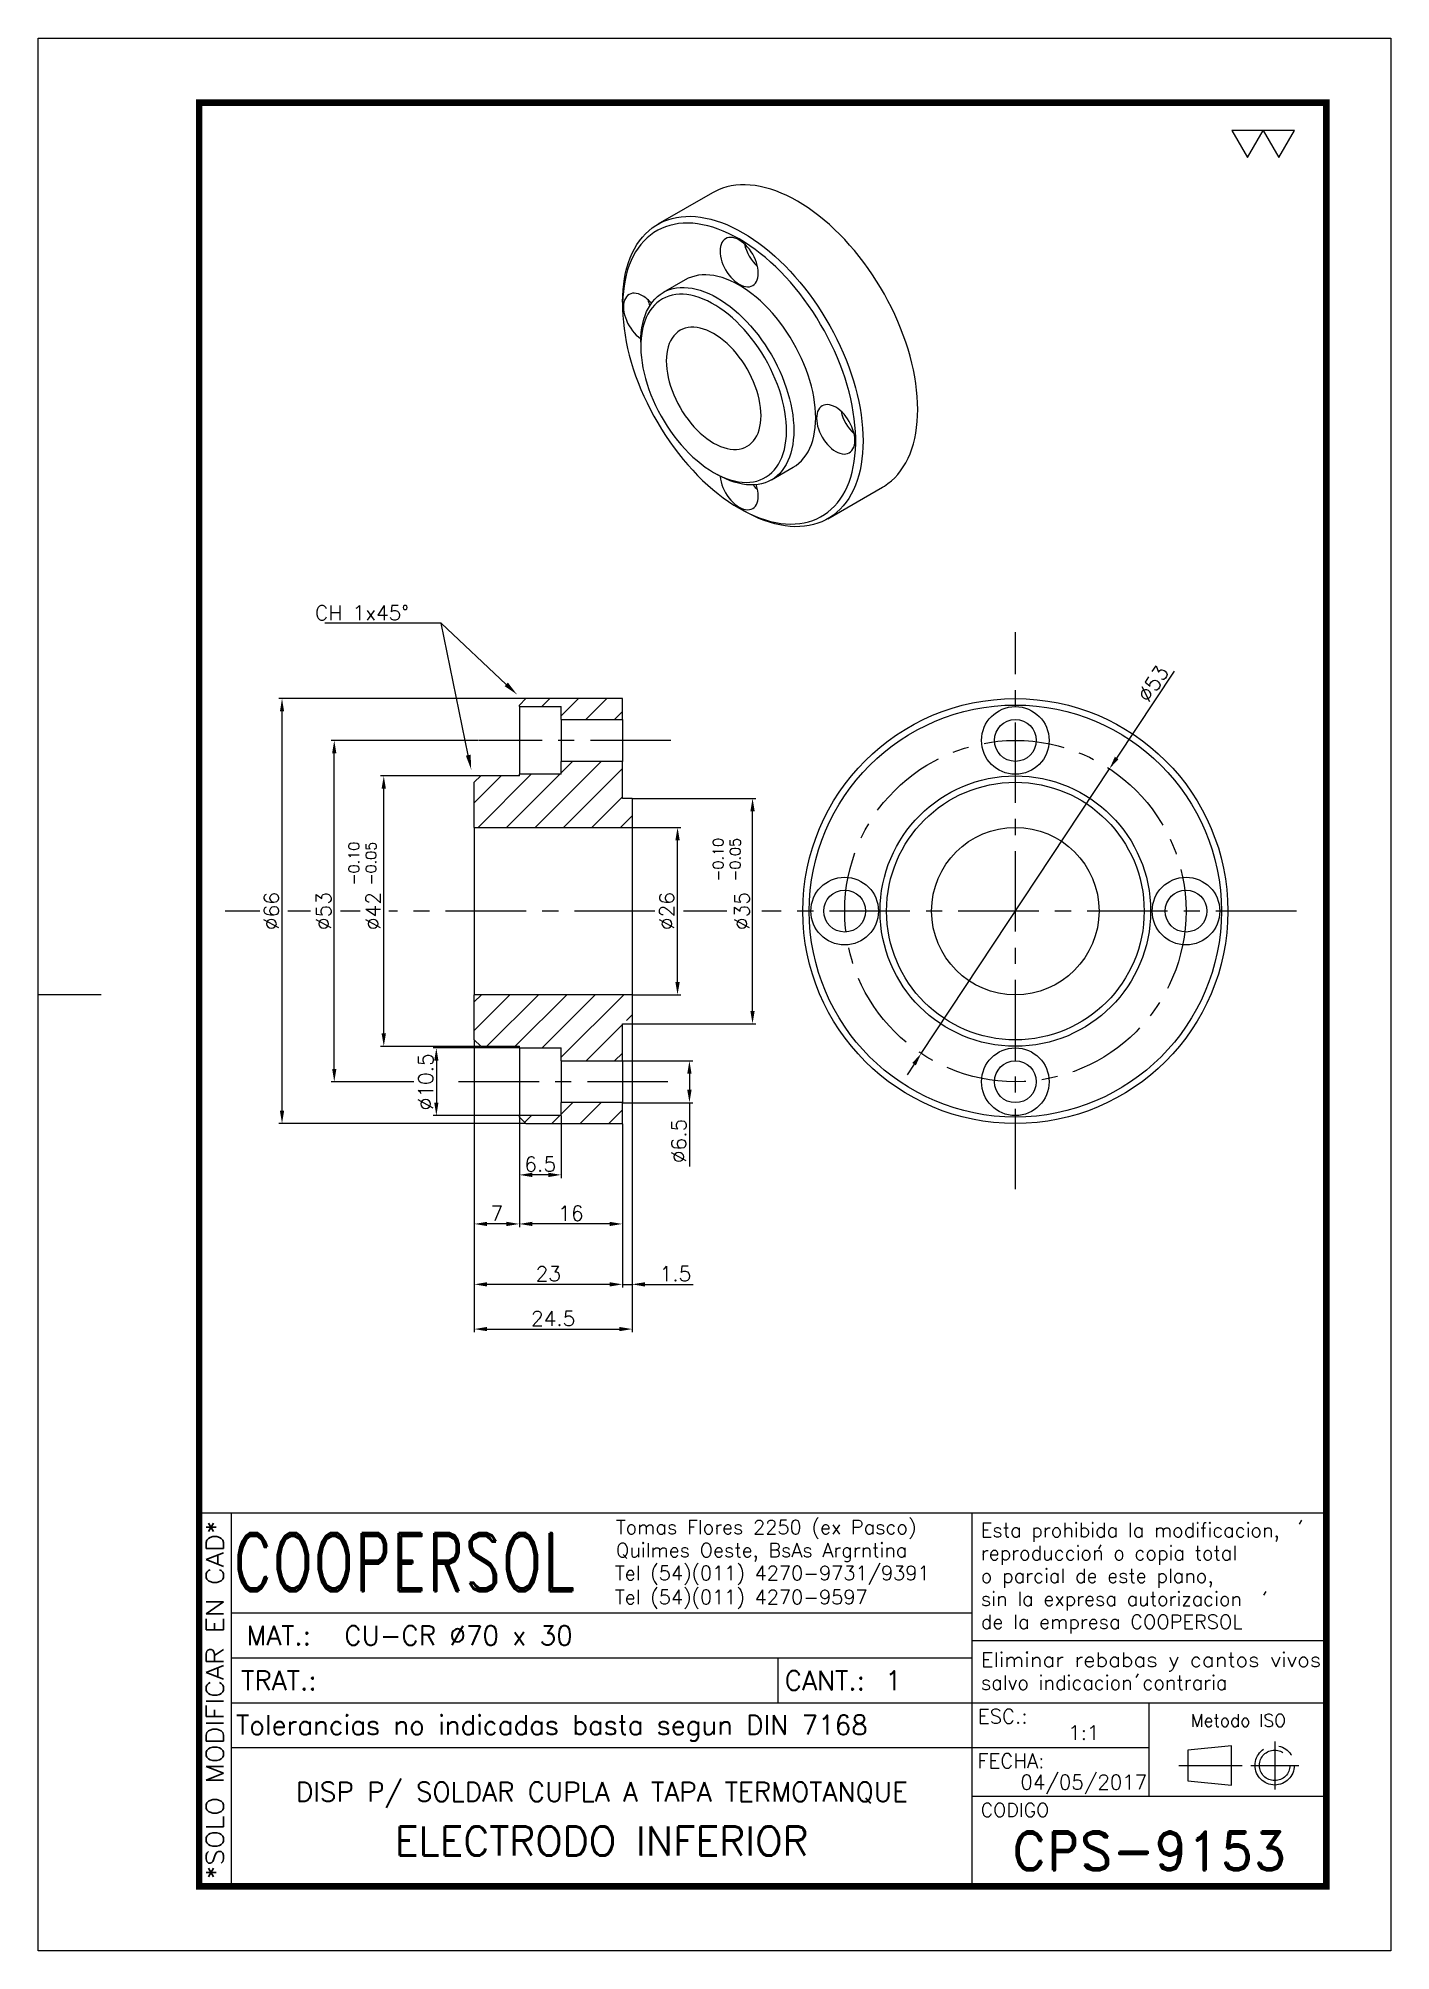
# Model space of a CAD drawing. Extents: x 0 to 3990, y 0 to 1744.
# Drawn here: x 840 to 1050, y 0 to 297 of the extents above; entities that cross this region are included whole.
import ezdxf
from ezdxf import colors
from ezdxf.entities.mleader import LeaderData, LeaderLine
from ezdxf.enums import TextEntityAlignment as Align
from ezdxf.math import Vec2, Vec3

# ---------------------------------------------------------------- set-up
doc = ezdxf.new("R2010")
doc.units = 0
doc.header["$LTSCALE"] = 10
doc.header["$MEASUREMENT"] = 0
doc.linetypes.add('CENTER', pattern=[2, 1.25, -0.25, 0.25, -0.25])
doc.layers.get('0').update_dxf_attribs({"linetype": 'CONTINUOUS'})
doc.layers.get('DEFPOINTS').update_dxf_attribs({"linetype": 'CONTINUOUS'})
for name, color, linetype in [('0-CO', 3, 'CONTINUOUS'), ('1', 1, 'CENTER'), ('CL', 1, 'CENTER'), ('CO', 3, 'CONTINUOUS'), ('FI', 1, 'CONTINUOUS'), ('RY', 5, 'CONTINUOUS')]:
    doc.layers.add(name, color=color, linetype=linetype)
doc.styles.add('ROMAND', font='ROMAND')
doc.styles.add('ROMANS', font='ROMANS.SHX')
doc.dimstyles.new('1', dxfattribs={"dimtxt": 2.3, "dimasz": 2, "dimexe": 0.5, "dimexo": 0.0625, "dimgap": 0.5, "dimtad": 1, "dimdec": 4, "dimdsep": 46, "dimtxsty": 'ROMANS', "dimcen": -2, "dimclrt": 7, "dimadec": 0, "dimazin": 0, "dimtfac": 0.869565, "dimtdec": 4, "dimtmove": 0, "dimatfit": 3, "dimfxl": 1, "dimtolj": 1, "dimarcsym": 0})

msp = doc.modelspace()

# ---------------------------------------------------------------- blocks, each defined once
blk = doc.blocks.new('A4G')
blk.add_line((0, 148.5), (9.75, 148.5))
blk.add_lwpolyline([(0, 297), (210, 297), (210, 0), (0, 0)], close=True)
at = {"const_width": 1}
blk.add_lwpolyline([(25, 287), (200, 287), (200, 10), (25, 10)], close=True, dxfattribs=at)
blk = doc.blocks.new('COOPERSOLROT-02')
for p, q in [((0, 58), (175, 58)), ((0, 0), (0, 58)), ((5, 0), (5, 58)), ((120, 0), (120, 58)), ((175, 0), (175, 58)), ((5, 42.5), (120, 42.5)), ((120, 38.19), (175, 38.19)), ((5, 35.5), (120, 35.5)), ((89.89, 28.5), (89.89, 35.5)), ((5, 28.5), (175, 28.5)), ((147.5, 14), (147.5, 28.5)), ((147.5, 21.5), (5, 21.5)), ((120, 14), (175, 14)), ((0, 0), (175, 0))]:
    blk.add_line(p, q)
at = {"color": 1, "linetype": 'CENTER'}
blk.add_line((166.98, 22.51), (166.98, 15.06), dxfattribs=at)
for points in [[(152.09, 18.79), (161.93, 18.79)], [(163.26, 18.79), (170.71, 18.79)]]:
    blk.add_lwpolyline(points, dxfattribs=at)
at = {"layer": '1'}
for points in [[(170.85, 56.26), (171.21, 56.85)], [(139.66, 52.43), (140.02, 53.02)], [(165.28, 45.22), (165.64, 45.81)], [(145.46, 32.42), (145.82, 33.01)]]:
    blk.add_lwpolyline(points, dxfattribs=at)
blk.add_lwpolyline([(160.25, 18.79), (160.25, 21.83), (153.47, 21.16), (153.47, 16.41), (160.25, 15.74)], close=True, dxfattribs=at)
for radius in [3.05, 2.37]:
    blk.add_circle((166.98, 18.79), radius, dxfattribs=at)
at = {"style": 'ROMANS', "width": 0.996387}
blk.add_text('*SOLO MODIFICAR EN CAD*', height=2.7, rotation=90, dxfattribs=at).set_placement((3.77, 1.09), (3.77, 56.81), align=Align.FIT)
at = {"style": 'ROMAND', "width": 0.75}
blk.add_text('COOPERSOL', height=9, dxfattribs=at).set_placement((5.26, 45.85))
at = {"style": 'ROMANS'}
for s, p in [('MAT.:', (7.32, 37.47)), ('TRAT.:', (6.5, 30.47)), ('CANT.:', (90.89, 30.47)), ('Tolerancias no indicadas basta segun DIN 7168', (5.7, 23.56))]:
    blk.add_text(s, height=3, dxfattribs=at).set_placement(p)
for tag, height, style, p in [('CONJUNTO', 2.3, 'ROMANS', (62.5, 17.5)), ('SUBCONJUNTO', 3, 'ROMANS', (62.5, 11.5)), ('DENOMINACION', 4.5, 'ROMANS', (62.5, 4.75)), ('COD-PLA', 6, 'ROMAND', (147.5, 5.5))]:
    blk.add_attdef(tag, text='', height=height, dxfattribs=dict(style=style)).set_placement(p, align=Align.MIDDLE)
at = {"layer": '1', "style": 'ROMANS'}
for s, height, p in [('Tomas Flores 2250 (ex Pasco)', 2.2, (64.69, 54.68)), ('Esta prohibida la modificacion,', 2.2, (121.36, 54.23)), ('Quilmes Oeste, BsAs Argrntina', 2.2, (64.69, 51.12)), ('reproduccion o copia total', 2.2, (121.36, 50.67)), ('Tel (54)(011) 4270-9731/9391', 2.2, (64.55, 47.56)), ('o parcial de este plano,', 2.2, (121.36, 47.11)), ('Tel (54)(011) 4270-9597', 2.2, (64.55, 43.83)), ('sin la expresa autorizacion ', 2.2, (121.36, 43.55)), ('de la empresa COOPERSOL', 2.2, (121.36, 39.99)), ('salvo indicacion contraria', 2.2, (121.36, 30.54)), ('ESC.:', 2.25, (120.89, 25.29)), ('FECHA:', 2.25, (120.81, 18.36)), ('CODIGO', 2.16, (121.33, 10.78))]:
    blk.add_text(s, height=height, dxfattribs=at).set_placement(p)
at = {"layer": '1', "style": 'ROMANS', "width": 0.96139}
blk.add_text('Eliminar rebabas y cantos vivos', height=2.2, dxfattribs=at).set_placement((121.34, 34.1), (174.21, 34.1), align=Align.FIT)
at = {"layer": '1', "style": 'ROMANS'}
blk.add_text('Metodo ISO', height=1.948, dxfattribs=at).set_placement((161.34, 25.77), align=Align.MIDDLE)
for tag, p in [('MAT', (22.51, 37.47)), ('TRAT', (22.51, 30.47)), ('CANT', (106.49, 30.47))]:
    blk.add_attdef(tag, p, '', height=3, dxfattribs=at)
for tag, p in [('ESC', (137.33, 22.73)), ('FECHA', (137.33, 15.06))]:
    blk.add_attdef(tag, text='', height=2.25, dxfattribs=at).set_placement(p, align=Align.CENTER)
blk = doc.blocks.new('*D216')
at = {"layer": 'CO', "color": 0, "lineweight": -2}
for p, q in [((932.26, 174.45), (939.76, 174.45)), ((939.26, 150.45), (939.26, 172.45)), ((932.26, 148.45), (939.76, 148.45))]:
    blk.add_line(p, q, dxfattribs=at)
at = {"layer": 'CO', "color": 0}
for points in [[(938.93, 172.45), (939.6, 172.45), (939.26, 174.45)], [(938.93, 150.45), (939.6, 150.45), (939.26, 148.45)]]:
    blk.add_solid(points, dxfattribs=at)
at = {"layer": 'DEFPOINTS', "color": 0}
for p in [(932.2, 174.45), (939.26, 174.45), (932.2, 148.45)]:
    blk.add_point(p, dxfattribs=at)
at = {"layer": 'CO', "color": 7, "insert": (937.61, 161.45), "char_height": 2.3, "attachment_point": 5, "rotation": 90, "style": 'ROMANS'}
blk.add_mtext('\\A1;%%C26', dxfattribs=at)
blk = doc.blocks.new('*D217')
at = {"layer": 'CO', "color": 0, "lineweight": -2}
for p, q in [((932.26, 178.95), (951.41, 178.95)), ((950.91, 145.95), (950.91, 176.95)), ((932.26, 143.95), (951.41, 143.95))]:
    blk.add_line(p, q, dxfattribs=at)
at = {"layer": 'CO', "color": 0}
for points in [[(950.57, 176.95), (951.24, 176.95), (950.91, 178.95)], [(950.57, 145.95), (951.24, 145.95), (950.91, 143.95)]]:
    blk.add_solid(points, dxfattribs=at)
at = {"layer": 'DEFPOINTS', "color": 0}
for p in [(932.2, 178.95), (950.91, 178.95), (932.2, 143.95)]:
    blk.add_point(p, dxfattribs=at)
at = {"layer": 'CO', "color": 7, "insert": (949.26, 161.45), "char_height": 2.3, "attachment_point": 5, "rotation": 90, "style": 'ROMANS'}
blk.add_mtext('\\A1;%%C35', dxfattribs=at)
blk = doc.blocks.new('*D218')
at = {"layer": 'CO', "color": 0, "lineweight": -2}
for p, q in [((908.63, 182.45), (893.15, 182.45)), ((893.65, 142.45), (893.65, 180.45)), ((908.63, 140.45), (893.15, 140.45))]:
    blk.add_line(p, q, dxfattribs=at)
at = {"layer": 'CO', "color": 0}
for points in [[(893.31, 180.45), (893.98, 180.45), (893.65, 182.45)], [(893.31, 142.45), (893.98, 142.45), (893.65, 140.45)]]:
    blk.add_solid(points, dxfattribs=at)
at = {"layer": 'DEFPOINTS', "color": 0}
for p in [(893.65, 182.45), (908.7, 182.45), (908.7, 140.45)]:
    blk.add_point(p, dxfattribs=at)
at = {"layer": 'CO', "color": 7, "insert": (892, 161.45), "char_height": 2.3, "attachment_point": 5, "rotation": 90, "style": 'ROMANS'}
blk.add_mtext('\\A1;%%C42', dxfattribs=at)
blk = doc.blocks.new('*D219')
at = {"layer": 'CO', "color": 0, "lineweight": -2}
for p, q in [((908.27, 187.95), (885.46, 187.95)), ((885.96, 136.95), (885.96, 185.95)), ((895.47, 134.95), (885.46, 134.95))]:
    blk.add_line(p, q, dxfattribs=at)
at = {"layer": 'CO', "color": 0}
for points in [[(885.63, 185.95), (886.29, 185.95), (885.96, 187.95)], [(885.63, 136.95), (886.29, 136.95), (885.96, 134.95)]]:
    blk.add_solid(points, dxfattribs=at)
at = {"layer": 'DEFPOINTS', "color": 0}
for p in [(885.96, 187.95), (908.33, 187.95), (895.54, 134.95)]:
    blk.add_point(p, dxfattribs=at)
at = {"layer": 'CO', "color": 7, "insert": (884.31, 161.45), "char_height": 2.3, "attachment_point": 5, "rotation": 90, "style": 'ROMANS'}
blk.add_mtext('\\A1;%%C53', dxfattribs=at)
blk = doc.blocks.new('*D220')
at = {"layer": 'CO', "color": 0, "lineweight": -2}
for p, q in [((915.63, 194.45), (877.35, 194.45)), ((877.85, 130.45), (877.85, 192.45)), ((915.63, 128.45), (877.35, 128.45))]:
    blk.add_line(p, q, dxfattribs=at)
at = {"layer": 'CO', "color": 0}
for points in [[(877.52, 192.45), (878.18, 192.45), (877.85, 194.45)], [(877.52, 130.45), (878.18, 130.45), (877.85, 128.45)]]:
    blk.add_solid(points, dxfattribs=at)
at = {"layer": 'DEFPOINTS', "color": 0}
for p in [(877.85, 194.45), (915.7, 194.45), (915.7, 128.45)]:
    blk.add_point(p, dxfattribs=at)
at = {"layer": 'CO', "color": 7, "insert": (876.2, 161.45), "char_height": 2.3, "attachment_point": 5, "rotation": 90, "style": 'ROMANS'}
blk.add_mtext('\\A1;%%C66', dxfattribs=at)
blk = doc.blocks.new('*D221')
at = {"layer": 'CO', "color": 0, "lineweight": -2}
for p, q in [((907.7, 141.39), (907.7, 102.99)), ((930.7, 128.39), (930.7, 102.99)), ((928.7, 103.49), (909.7, 103.49))]:
    blk.add_line(p, q, dxfattribs=at)
at = {"layer": 'CO', "color": 0}
for points in [[(909.7, 103.82), (909.7, 103.15), (907.7, 103.49)], [(928.7, 103.82), (928.7, 103.15), (930.7, 103.49)]]:
    blk.add_solid(points, dxfattribs=at)
at = {"layer": 'DEFPOINTS', "color": 0}
for p in [(907.7, 141.45), (930.7, 128.45), (907.7, 103.49)]:
    blk.add_point(p, dxfattribs=at)
at = {"layer": 'CO', "color": 7, "insert": (919.2, 105.14), "char_height": 2.3, "attachment_point": 5, "style": 'ROMANS'}
blk.add_mtext('\\A1;23', dxfattribs=at)
blk = doc.blocks.new('*D222')
at = {"layer": 'CO', "color": 0, "lineweight": -2}
for p, q in [((932.2, 143.89), (932.2, 102.99)), ((930.7, 128.39), (930.7, 102.99)), ((928.7, 103.49), (926.7, 103.49)), ((930.7, 103.49), (932.2, 103.49)), ((934.2, 103.49), (941.69, 103.49))]:
    blk.add_line(p, q, dxfattribs=at)
at = {"layer": 'CO', "color": 0}
for points in [[(928.7, 103.82), (928.7, 103.15), (930.7, 103.49)], [(934.2, 103.82), (934.2, 103.15), (932.2, 103.49)]]:
    blk.add_solid(points, dxfattribs=at)
at = {"layer": 'DEFPOINTS', "color": 0}
for p in [(932.2, 143.95), (930.7, 128.45), (932.2, 103.49)]:
    blk.add_point(p, dxfattribs=at)
at = {"layer": 'CO', "color": 7, "insert": (938.94, 105.14), "char_height": 2.3, "attachment_point": 5, "style": 'ROMANS'}
blk.add_mtext('\\A1;1.5', dxfattribs=at)
blk = doc.blocks.new('*D223')
at = {"layer": 'CO', "color": 0, "lineweight": -2}
for p, q in [((932.2, 143.89), (932.2, 96.04)), ((907.7, 141.33), (907.7, 96.04)), ((909.7, 96.54), (930.2, 96.54))]:
    blk.add_line(p, q, dxfattribs=at)
at = {"layer": 'CO', "color": 0}
for points in [[(909.7, 96.88), (909.7, 96.21), (907.7, 96.54)], [(930.2, 96.88), (930.2, 96.21), (932.2, 96.54)]]:
    blk.add_solid(points, dxfattribs=at)
at = {"layer": 'DEFPOINTS', "color": 0}
for p in [(932.2, 143.95), (907.7, 141.39), (932.2, 96.54)]:
    blk.add_point(p, dxfattribs=at)
at = {"layer": 'CO', "color": 7, "insert": (919.95, 98.19), "char_height": 2.3, "attachment_point": 5, "style": 'ROMANS'}
blk.add_mtext('\\A1;24.5', dxfattribs=at)
blk = doc.blocks.new('*D224')
at = {"layer": 'CO', "color": 0, "lineweight": -2}
for p, q in [((914.7, 129.64), (914.7, 119.99)), ((921.2, 129.64), (921.2, 119.99)), ((919.2, 120.49), (916.7, 120.49))]:
    blk.add_line(p, q, dxfattribs=at)
at = {"layer": 'CO', "color": 0}
for points in [[(916.7, 120.82), (916.7, 120.15), (914.7, 120.49)], [(919.2, 120.82), (919.2, 120.15), (921.2, 120.49)]]:
    blk.add_solid(points, dxfattribs=at)
at = {"layer": 'DEFPOINTS', "color": 0}
for p in [(914.7, 129.7), (921.2, 129.7), (914.7, 120.49)]:
    blk.add_point(p, dxfattribs=at)
at = {"layer": 'CO', "color": 7, "insert": (917.95, 122.14), "char_height": 2.3, "attachment_point": 5, "style": 'ROMANS'}
blk.add_mtext('\\A1;6.5', dxfattribs=at)
blk = doc.blocks.new('*D225')
at = {"layer": 'CO', "color": 0, "lineweight": -2}
for p, q in [((914.7, 129.64), (914.7, 112.37)), ((930.7, 128.39), (930.7, 112.37)), ((928.7, 112.87), (916.7, 112.87))]:
    blk.add_line(p, q, dxfattribs=at)
at = {"layer": 'CO', "color": 0}
for points in [[(916.7, 113.2), (916.7, 112.54), (914.7, 112.87)], [(928.7, 113.2), (928.7, 112.54), (930.7, 112.87)]]:
    blk.add_solid(points, dxfattribs=at)
at = {"layer": 'DEFPOINTS', "color": 0}
for p in [(914.7, 129.7), (930.7, 128.45), (914.7, 112.87)]:
    blk.add_point(p, dxfattribs=at)
at = {"layer": 'CO', "color": 7, "insert": (922.7, 114.52), "char_height": 2.3, "attachment_point": 5, "style": 'ROMANS'}
blk.add_mtext('\\A1;16', dxfattribs=at)
blk = doc.blocks.new('*D226')
at = {"layer": 'CO', "color": 0, "lineweight": -2}
for p, q in [((907.7, 141.27), (907.7, 112.37)), ((914.7, 129.39), (914.7, 112.37)), ((912.7, 112.87), (909.7, 112.87))]:
    blk.add_line(p, q, dxfattribs=at)
at = {"layer": 'CO', "color": 0}
for points in [[(909.7, 113.2), (909.7, 112.54), (907.7, 112.87)], [(912.7, 113.2), (912.7, 112.54), (914.7, 112.87)]]:
    blk.add_solid(points, dxfattribs=at)
at = {"layer": 'DEFPOINTS', "color": 0}
for p in [(907.7, 141.33), (914.7, 129.45), (907.7, 112.87)]:
    blk.add_point(p, dxfattribs=at)
at = {"layer": 'CO', "color": 7, "insert": (911.2, 114.52), "char_height": 2.3, "attachment_point": 5, "style": 'ROMANS'}
blk.add_mtext('\\A1;7', dxfattribs=at)
blk = doc.blocks.new('*D227')
at = {"layer": 'CO', "color": 0, "lineweight": -2}
for p, q in [((930.76, 138.2), (941.61, 138.2)), ((941.11, 136.2), (941.11, 133.7)), ((930.76, 131.7), (941.61, 131.7)), ((941.11, 131.7), (941.11, 121.8))]:
    blk.add_line(p, q, dxfattribs=at)
at = {"layer": 'CO', "color": 0}
for points in [[(940.77, 136.2), (941.44, 136.2), (941.11, 138.2)], [(940.77, 133.7), (941.44, 133.7), (941.11, 131.7)]]:
    blk.add_solid(points, dxfattribs=at)
at = {"layer": 'DEFPOINTS', "color": 0}
for p in [(930.7, 138.2), (930.7, 131.7), (941.11, 131.7)]:
    blk.add_point(p, dxfattribs=at)
at = {"layer": 'CO', "color": 7, "insert": (939.46, 125.75), "char_height": 2.3, "attachment_point": 5, "rotation": 90, "style": 'ROMANS'}
blk.add_mtext('\\A1;%%C6.5', dxfattribs=at)
blk = doc.blocks.new('*D228')
at = {"layer": 'CO', "color": 0, "lineweight": -2}
for p, q in [((914.63, 140.2), (901.31, 140.2)), ((901.81, 138.2), (901.81, 131.7)), ((914.63, 129.7), (901.31, 129.7))]:
    blk.add_line(p, q, dxfattribs=at)
at = {"layer": 'CO', "color": 0}
for points in [[(901.48, 138.2), (902.14, 138.2), (901.81, 140.2)], [(901.48, 131.7), (902.14, 131.7), (901.81, 129.7)]]:
    blk.add_solid(points, dxfattribs=at)
at = {"layer": 'DEFPOINTS', "color": 0}
for p in [(914.7, 140.2), (901.81, 129.7), (914.7, 129.7)]:
    blk.add_point(p, dxfattribs=at)
at = {"layer": 'CO', "color": 7, "insert": (900.16, 134.95), "char_height": 2.3, "attachment_point": 5, "rotation": 90, "style": 'ROMANS'}
blk.add_mtext('\\A1;%%C10.5', dxfattribs=at)
blk = doc.blocks.new('TOL')
at = {"layer": '0-CO', "style": 'ROMANS'}
for tag, p in [('TOLSUP', (2.34, 3.94)), ('TOLINF', (2.34, 1.29))]:
    blk.add_attdef(tag, p, '', height=1.64, dxfattribs=at)
blk = doc.blocks.new('*D229')
at = {"layer": 'CO', "color": 0, "lineweight": -2}
for p, q in [((1016.35, 198.7), (1007.44, 185.22)), ((977.09, 139.35), (1006.33, 183.56)), ((975.99, 137.68), (974.89, 136.02))]:
    blk.add_line(p, q, dxfattribs=at)
at = {"layer": 'CO', "color": 0}
for points in [[(1007.16, 185.41), (1007.72, 185.04), (1006.33, 183.56)], [(975.71, 137.87), (976.27, 137.5), (977.09, 139.35)]]:
    blk.add_solid(points, dxfattribs=at)
at = {"layer": 'DEFPOINTS', "color": 0}
for p in [(1006.33, 183.56), (977.09, 139.35)]:
    blk.add_point(p, dxfattribs=at)
at = {"layer": 'CO', "color": 7, "insert": (1013.1, 196.77), "char_height": 2.3, "attachment_point": 5, "rotation": 56.5142, "style": 'ROMANS'}
blk.add_mtext('\\A1;∅53', dxfattribs=at)

# ---------------------------------------------------------------- dimensions: what is measured, and where the dimension line sits
at = {"layer": 'CO'}
dim = msp.add_diameter_dim_2p(p1=(977.09303, 139.35282), p2=(1006.33476, 183.55599), dimstyle='1', dxfattribs=at)
dim.commit()
dim.dimension.update_dxf_attribs({"geometry": '*D229', "text_midpoint": (1014.47629, 195.86311), "dimtype": 163})
for base, p1, p2, picture, middle in [((877.85159, 194.45441), (915.69718, 128.45441), (915.69718, 194.45441), '*D220', (876.20159, 161.45441)), ((885.95956, 187.95441), (895.53701, 134.95441), (908.33062, 187.95441), '*D219', (884.30956, 161.45441)), ((893.64713, 182.45441), (908.69718, 140.45441), (908.69718, 182.45441), '*D218', (891.99713, 161.45441)), ((950.90722, 178.95441), (932.19718, 143.95441), (932.19718, 178.95441), '*D217', (949.25722, 161.45441)), ((939.26185, 174.45441), (932.19718, 148.45441), (932.19718, 174.45441), '*D216', (937.61185, 161.45441)), ((901.80885, 129.70441), (914.69718, 140.20441), (914.69718, 129.70441), '*D228', (900.15885, 134.95441)), ((941.10532, 131.70441), (930.69718, 138.20441), (930.69718, 131.70441), '*D227', (939.45532, 125.75441))]:
    dim = msp.add_linear_dim(base=base, p1=p1, p2=p2, angle=90, text='%%C<>', dimstyle='1', dxfattribs=at)
    dim.commit()
    dim.dimension.update_dxf_attribs({"geometry": picture, "text_midpoint": middle})
for base, p1, p2, picture, middle in [((932.19718, 96.54273), (907.69718, 141.39191), (932.19718, 143.95441), '*D223', (919.94718, 98.19273)), ((932.19718, 103.48649), (930.69718, 128.45441), (932.19718, 143.95441), '*D222', (938.94242, 105.13649)), ((907.69718, 103.48649), (930.69718, 128.45441), (907.69718, 141.45441), '*D221', (919.19718, 105.13649)), ((907.69718, 112.86924), (914.69718, 129.45441), (907.69718, 141.32941), '*D226', (911.19718, 114.51924)), ((914.69718, 120.4861), (921.19718, 129.70441), (914.69718, 129.70441), '*D224', (917.94718, 122.1361)), ((914.69718, 112.86924), (930.69718, 128.45441), (914.69718, 129.70441), '*D225', (922.69718, 114.51924))]:
    dim = msp.add_linear_dim(base=base, p1=p1, p2=p2, dimstyle='1', dxfattribs=at)
    dim.commit()
    dim.dimension.update_dxf_attribs({"geometry": picture, "text_midpoint": middle})

# ---------------------------------------------------------------- hatches: boundary and pattern name
at = {"layer": 'RY'}
h = msp.add_hatch(dxfattribs=at)
h.set_pattern_fill('ANSI31', color=256, scale=25, style=0)
h.set_pattern_definition([(45, (12679.991, -11905.4418), (-2.2097087, 2.2097087), [])])
h.paths.add_polyline_path([(930.69718, 191.20441), (930.69718, 194.45441), (915.69718, 194.45441), (914.69718, 193.45441), (914.69718, 193.20441), (921.19718, 193.20441), (921.19718, 191.20441)])
h.paths.add_polyline_path([(921.19718, 184.70441), (921.19718, 182.70441), (914.69718, 182.70441), (914.69718, 182.45441), (908.69718, 182.45441), (907.69718, 181.45441), (907.69718, 174.45441), (932.19718, 174.45441), (932.19718, 178.45441), (930.69718, 178.45441), (930.69718, 184.70441)])
h.paths.add_polyline_path([(907.69718, 148.45441), (907.69718, 141.45441), (908.69718, 140.45441), (914.69718, 140.45441), (914.69718, 140.20441), (921.19718, 140.20441), (921.19718, 138.20441), (930.69718, 138.20441), (930.69718, 144.45441), (932.19718, 144.45441), (932.19718, 148.45441)])
h.paths.add_polyline_path([(930.69718, 128.45441), (930.69718, 131.70441), (921.19718, 131.70441), (921.19718, 129.70441), (914.69718, 129.70441), (914.69718, 129.45441), (915.69718, 128.45441)])

# ---------------------------------------------------------------- linework, layer by layer
for p, q in [((914.69718, 193.45441), (915.69718, 194.45441)), ((914.69718, 193.20441), (914.69718, 193.45441)), ((914.69718, 193.20441), (921.19718, 193.20441)), ((914.69718, 193.20441), (914.69718, 182.70441)), ((930.69718, 194.45441), (915.69718, 194.45441)), ((921.19718, 191.20441), (921.19718, 193.20441)), ((930.69718, 191.20441), (930.69718, 194.45441)), ((921.19718, 191.20441), (921.19718, 184.70441)), ((921.19718, 191.20441), (930.69718, 191.20441)), ((930.69718, 191.20441), (930.69718, 184.70441)), ((930.69718, 184.70441), (921.19718, 184.70441)), ((921.19718, 182.70441), (921.19718, 184.70441)), ((930.69718, 178.95441), (930.69718, 184.70441)), ((907.69718, 181.45441), (908.69718, 182.45441)), ((907.69718, 174.45441), (907.69718, 181.45441)), ((914.69718, 182.45441), (908.69718, 182.45441)), ((914.69718, 182.45441), (914.69718, 182.70441)), ((921.19718, 182.70441), (914.69718, 182.70441)), ((932.19718, 178.95441), (930.69718, 178.95441)), ((932.19718, 178.95441), (932.19718, 174.45441)), ((907.69718, 174.45441), (932.19718, 174.45441)), ((907.69718, 174.45441), (907.69718, 148.45441)), ((932.19718, 174.45441), (932.19718, 148.45441)), ((907.69718, 141.45441), (907.69718, 148.45441)), ((932.19718, 148.45441), (907.69718, 148.45441)), ((932.19718, 148.45441), (932.19718, 143.95441)), ((930.69718, 143.95441), (932.19718, 143.95441)), ((930.69718, 138.20441), (930.69718, 143.95441)), ((908.69718, 140.45441), (907.69718, 141.45441)), ((908.69718, 140.45441), (914.69718, 140.45441)), ((914.69718, 140.20441), (914.69718, 140.45441)), ((914.69718, 140.20441), (921.19718, 140.20441)), ((914.69718, 140.20441), (914.69718, 129.70441)), ((921.19718, 138.20441), (921.19718, 140.20441)), ((921.19718, 138.20441), (930.69718, 138.20441)), ((921.19718, 138.20441), (921.19718, 131.70441)), ((930.69718, 138.20441), (930.69718, 131.70441)), ((930.69718, 131.70441), (921.19718, 131.70441)), ((921.19718, 129.70441), (921.19718, 131.70441)), ((930.69718, 128.45441), (930.69718, 131.70441)), ((914.69718, 129.45441), (914.69718, 129.70441)), ((921.19718, 129.70441), (914.69718, 129.70441)), ((915.69718, 128.45441), (914.69718, 129.45441)), ((915.69718, 128.45441), (930.69718, 128.45441))]:
    msp.add_line(p, q)
for centre, radius in [((991.7139, 161.45441), 33), ((991.7139, 187.95441), 5.25), ((991.7139, 187.95441), 3.25), ((991.7139, 161.45441), 21), ((991.7139, 161.45441), 13), ((965.2139, 161.45441), 5.25), ((1018.2139, 161.45441), 5.25), ((965.2139, 161.45441), 3.25), ((1018.2139, 161.45441), 3.25), ((991.7139, 134.95441), 5.25), ((991.7139, 134.95441), 3.25)]:
    msp.add_circle(centre, radius)
at = {"layer": 'CL'}
for p, q in [((991.7139, 118.25926), (991.7139, 204.76739)), ((938.23353, 187.95441), (908.33062, 187.95441)), ((874.41654, 161.45441), (869.01269, 161.45441)), ((882.27594, 161.45441), (878.73496, 161.45441)), ((889.96272, 161.45441), (886.93986, 161.45441)), ((935.75836, 161.45441), (894.45376, 161.45441)), ((946.91323, 161.45441), (940.19495, 161.45441)), ((1035.35374, 161.45441), (952.36402, 161.45441)), ((898.337, 134.95441), (895.53701, 134.95441)), ((937.76104, 134.95441), (903.00371, 134.95441))]:
    msp.add_line(p, q, dxfattribs=at)
msp.add_circle((991.7139, 161.45441), 26.5, dxfattribs=at)
at = {"layer": 'CO'}
for points in [[(1027.74912, 278.45768), (1030.19327, 282.69108), (1025.30497, 282.69108)], [(1032.63743, 278.45768), (1035.08158, 282.69108), (1030.19327, 282.69108)]]:
    msp.add_lwpolyline(points, close=True, dxfattribs=at)
at = {"layer": 'FI'}
for p, q in [((944.68171, 273.01047), (936.19643, 268.11202)), ((940.43035, 259.47139), (937.03624, 257.51201)), ((930.72773, 256.02492), (930.72773, 255.37179)), ((933.55616, 249.82022), (933.55616, 249.16709)), ((944.86803, 229.57224), (945.43362, 229.24562)), ((953.83487, 228.41277), (957.22898, 230.37215)), ((962.59428, 222.38464), (971.07956, 227.28309)), ((948.82672, 224.02002), (949.39232, 223.69341))]:
    msp.add_line(p, q, dxfattribs=at)
at = {"layer": 'FI', "flags": 128}
for points in [[(971.07956, 227.28309), (971.37349, 227.46051), (971.93868, 227.84827), (972.47557, 228.28094), (972.98305, 228.75764), (973.46013, 229.27742), (973.90583, 229.83923), (974.31926, 230.44193), (974.69958, 231.08432), (975.04603, 231.7651), (975.35791, 232.48289), (975.63459, 233.23626), (975.87553, 234.02368), (976.08022, 234.84357), (976.24826, 235.69429), (976.37931, 236.5741), (976.4731, 237.48125), (976.52946, 238.41391), (976.54825, 239.3702), (976.52946, 240.34818), (976.4731, 241.3459), (976.37931, 242.36135), (976.24826, 243.39247), (976.08022, 244.4372), (975.87553, 245.49342), (975.63459, 246.55902), (975.35791, 247.63184), (975.04603, 248.70972), (974.69958, 249.7905), (974.31926, 250.872), (973.90583, 251.95204), (973.46013, 253.02844), (972.98305, 254.09904), (972.47557, 255.16168), (971.93868, 256.21421), (971.37349, 257.25454), (970.78113, 258.28054), (970.16278, 259.29017), (969.5197, 260.28138), (968.85318, 261.25218), (968.16457, 262.20062), (967.45524, 263.12478), (966.72663, 264.02281), (965.98021, 264.89289), (965.21748, 265.73328), (964.43997, 266.54227), (963.64925, 267.31825), (962.84691, 268.05965), (962.03457, 268.76497), (961.21387, 269.4328), (960.38645, 270.06179), (959.55399, 270.65067), (958.71815, 271.19826), (957.88063, 271.70346), (957.04311, 272.16524), (956.20728, 272.58268), (955.37482, 272.95494), (954.5474, 273.28127), (953.7267, 273.56101), (952.91436, 273.79359), (952.11202, 273.97855), (951.3213, 274.11552), (950.54379, 274.20421), (949.78106, 274.24446), (949.03463, 274.23618), (948.30603, 274.17939), (947.5967, 274.0742), (946.90808, 273.92082), (946.24156, 273.71956), (945.59848, 273.47083), (944.98014, 273.17513), (944.68171, 273.01047)], [(930.72773, 256.02492), (930.74653, 256.98121), (930.80288, 257.91386), (930.89668, 258.82101), (931.02773, 259.70083), (931.19577, 260.55154), (931.40046, 261.37143), (931.64139, 262.15886), (931.91808, 262.91222), (932.22996, 263.63002), (932.57641, 264.31079), (932.95673, 264.95318), (933.37016, 265.55589), (933.81586, 266.11769), (934.29293, 266.63747), (934.80042, 267.11418), (935.3373, 267.54685), (935.90249, 267.93461), (936.49486, 268.27669), (937.1132, 268.57239), (937.75628, 268.82111), (938.4228, 269.02237), (939.11142, 269.17575), (939.82074, 269.28094), (940.54935, 269.33773), (941.29578, 269.34601), (942.05851, 269.30577), (942.83602, 269.21707), (943.62674, 269.0801), (944.42908, 268.89514), (945.24142, 268.66256), (946.06212, 268.38282), (946.88954, 268.05649), (947.722, 267.68424), (948.55783, 267.26679), (949.39535, 266.80501), (950.23287, 266.29982), (951.0687, 265.75222), (951.90117, 265.16334), (952.72858, 264.53435), (953.54929, 263.86652), (954.36163, 263.1612), (955.16396, 262.4198), (955.95468, 261.64383), (956.73219, 260.83483), (957.49493, 259.99444), (958.24135, 259.12436), (958.96996, 258.22633), (959.67929, 257.30217), (960.3679, 256.35373), (961.03442, 255.38293), (961.6775, 254.39172), (962.29585, 253.38209), (962.88821, 252.35609), (963.4534, 251.31577), (963.99028, 250.26323), (964.49777, 249.20059), (964.97485, 248.12999), (965.42055, 247.05359), (965.83397, 245.97355), (966.2143, 244.89206), (966.56075, 243.81128), (966.87263, 242.73339), (967.14931, 241.66057), (967.39024, 240.59497), (967.59494, 239.53875), (967.76298, 238.49402), (967.89402, 237.4629), (967.98782, 236.44746), (968.04417, 235.44973), (968.06297, 234.47175), (968.04417, 233.51546), (967.98782, 232.5828), (967.89402, 231.67565), (967.76298, 230.79584), (967.59494, 229.94513), (967.39024, 229.12523), (967.14931, 228.33781), (966.87263, 227.58444), (966.56075, 226.86665), (966.2143, 226.18587), (965.83397, 225.54349), (965.42055, 224.94078), (964.97485, 224.37897), (964.49777, 223.85919), (963.99028, 223.38249), (963.4534, 222.94982), (962.88821, 222.56206), (962.29585, 222.21998), (961.6775, 221.92428), (961.03442, 221.67555), (960.3679, 221.4743), (959.67929, 221.32092), (958.96996, 221.21573), (958.24135, 221.15893), (957.49493, 221.15065), (956.73219, 221.1909), (955.95468, 221.2796), (955.16396, 221.41657), (954.36163, 221.60153), (953.54929, 221.83411), (952.72858, 222.11385), (951.90117, 222.44017), (951.0687, 222.81243), (950.23287, 223.22987), (949.39535, 223.69166), (949.39535, 223.69166)], [(948.82967, 224.01833), (949.65357, 223.56436), (950.47576, 223.15466), (951.29455, 222.79008), (952.10822, 222.47136), (952.9151, 222.19918), (953.71351, 221.9741), (954.5018, 221.79658), (955.27833, 221.66699), (956.0415, 221.58559), (956.78972, 221.55257), (957.52144, 221.56798), (958.23514, 221.6318), (958.92935, 221.74388), (959.60263, 221.90401), (960.25358, 222.11185), (960.88085, 222.36696), (961.48314, 222.66882), (962.05921, 223.01681), (962.60786, 223.41019), (963.12795, 223.84816), (963.6184, 224.32981), (964.0782, 224.85414), (964.5064, 225.42006), (964.90211, 226.0264), (965.2645, 226.67191), (965.59283, 227.35524), (965.88641, 228.07498), (966.14464, 228.82964), (966.36699, 229.61765), (966.55298, 230.43739), (966.70224, 231.28714), (966.81446, 232.16515), (966.8894, 233.06961), (966.92691, 233.99863), (966.92691, 234.95028), (966.8894, 235.92261), (966.81446, 236.91359), (966.70224, 237.92116), (966.55298, 238.94325), (966.36699, 239.97773), (966.14464, 241.02245), (965.88641, 242.07526), (965.59283, 243.13397), (965.2645, 244.19638), (964.90211, 245.26029), (964.5064, 246.32351), (964.0782, 247.38382), (963.6184, 248.43902), (963.12795, 249.48694), (962.60786, 250.52539), (962.05921, 251.55223), (961.48314, 252.56533), (960.88085, 253.56258), (960.25358, 254.54192), (959.60263, 255.50133), (958.92935, 256.43881), (958.23514, 257.35241), (957.52144, 258.24026), (956.78972, 259.10049), (956.0415, 259.93135), (955.27833, 260.73109), (954.5018, 261.49806), (953.71351, 262.23068), (952.9151, 262.92742), (952.10822, 263.58684), (951.29455, 264.20757), (950.47576, 264.78834), (949.65357, 265.32792), (948.82967, 265.82522), (948.00576, 266.27918), (947.18357, 266.68888), (946.36479, 267.05346), (945.55111, 267.37218), (944.74423, 267.64436), (943.94582, 267.86944), (943.15754, 268.04696), (942.381, 268.17655), (941.61784, 268.25795), (940.86962, 268.29097), (940.1379, 268.27556), (939.42419, 268.21174), (938.72998, 268.09966), (938.0567, 267.93953), (937.40575, 267.73169), (936.77848, 267.47658), (936.17619, 267.17472), (935.60012, 266.82674), (935.05148, 266.43335), (934.53139, 265.99538), (934.04093, 265.51373), (933.58113, 264.9894), (933.15293, 264.42348), (932.75723, 263.81714), (932.39484, 263.17163), (932.06651, 262.4883), (931.77292, 261.76856), (931.51469, 261.0139), (931.29235, 260.22589), (931.10635, 259.40615), (930.95709, 258.5564), (930.84487, 257.67839), (930.76993, 256.77393), (930.73242, 255.84492), (930.73242, 254.89326), (930.76993, 253.92093), (930.84487, 252.92995), (930.95709, 251.92238), (931.10635, 250.90029), (931.29235, 249.86581), (931.51469, 248.82109), (931.77292, 247.76828), (932.06651, 246.70958), (932.39484, 245.64716), (932.75723, 244.58325), (933.15293, 243.52003), (933.58113, 242.45973), (934.04093, 241.40452), (934.53139, 240.3566), (935.05148, 239.31815), (935.60012, 238.29131), (936.17619, 237.27822), (936.77848, 236.28096), (937.40575, 235.30162), (938.0567, 234.34221), (938.72998, 233.40473), (939.42419, 232.49113), (940.1379, 231.60328), (940.86962, 230.74305), (941.61784, 229.9122), (942.381, 229.11245), (943.15754, 228.34548), (943.94582, 227.61286), (944.74423, 226.91612), (945.55111, 226.2567), (946.36479, 225.63597), (947.18357, 225.0552), (948.00576, 224.51562), (948.82967, 224.01833)], [(951.79952, 260.51798), (951.78084, 260.91274), (951.72506, 261.32409), (951.63286, 261.74687), (951.50541, 262.17576), (951.34431, 262.60535), (951.15159, 263.03026), (950.92967, 263.44513), (950.68134, 263.84476), (950.40972, 264.22411), (950.11824, 264.57841), (949.81055, 264.90321), (949.49052, 265.19442), (949.16218, 265.44838), (948.82967, 265.66191), (948.49715, 265.8323), (948.16881, 265.95743), (947.84879, 266.03571), (947.5411, 266.06616), (947.24961, 266.0484), (946.978, 265.98265), (946.72967, 265.86974), (946.50775, 265.71109), (946.31502, 265.5087), (946.15393, 265.2651), (946.02648, 264.98337), (945.93428, 264.66704), (945.87849, 264.32009), (945.85982, 263.94689), (945.87849, 263.55213), (945.93428, 263.14078), (946.02648, 262.718), (946.15393, 262.28912), (946.31502, 261.85952), (946.50775, 261.43461), (946.72967, 261.01974), (946.978, 260.62011), (947.24961, 260.24077), (947.5411, 259.88646), (947.84879, 259.56166), (948.16881, 259.27045), (948.49715, 259.01649), (948.82967, 258.80296), (949.16218, 258.63257), (949.49052, 258.50745), (949.81055, 258.42917), (950.11824, 258.39871), (950.40972, 258.41647), (950.68134, 258.48222), (950.92967, 258.59513), (951.15159, 258.75378), (951.34431, 258.95617), (951.50541, 259.19977), (951.63286, 259.48151), (951.72506, 259.79783), (951.78084, 260.14478), (951.79952, 260.51798)], [(957.22898, 230.37215), (957.22967, 230.37254), (957.68744, 230.66742), (958.11735, 231.00714), (958.51804, 231.39065), (958.88824, 231.81673), (959.22679, 232.28404), (959.53263, 232.79111), (959.8048, 233.33636), (960.04243, 233.91805), (960.24478, 234.53437), (960.41122, 235.18337), (960.54122, 235.86301), (960.63437, 236.57115), (960.69037, 237.30556), (960.70906, 238.06394), (960.69037, 238.8439), (960.63437, 239.64298), (960.54122, 240.45867), (960.41122, 241.2884), (960.24478, 242.12956), (960.04243, 242.97951), (959.8048, 243.83557), (959.53263, 244.69505), (959.22679, 245.55524), (958.88824, 246.41344), (958.51804, 247.26694), (958.11735, 248.11307), (957.68744, 248.94915), (957.22967, 249.77256), (956.74546, 250.58071), (956.23635, 251.37106), (955.70393, 252.14111), (955.14989, 252.88845), (954.57595, 253.61072), (953.98394, 254.30566), (953.37571, 254.97107), (952.75318, 255.60486), (952.11831, 256.20503), (951.47308, 256.76971), (950.81954, 257.29711), (950.15974, 257.78557), (949.49575, 258.23355), (948.82967, 258.63966), (948.16358, 259.0026), (947.4996, 259.32123), (946.83979, 259.59457), (946.18625, 259.82173), (945.54103, 260.00201), (944.90615, 260.13485), (944.28362, 260.21982), (943.67539, 260.25666), (943.08338, 260.24525), (942.50945, 260.18562), (941.9554, 260.07797), (941.42299, 259.92263), (940.91387, 259.72009), (940.43035, 259.47139)], [(933.839, 257.00517), (933.50649, 257.17556), (933.17815, 257.30069), (932.85812, 257.37897), (932.55043, 257.40942), (932.25895, 257.39166), (931.98733, 257.32591), (931.739, 257.213), (931.51708, 257.05435), (931.32436, 256.85196), (931.16326, 256.60836), (931.03581, 256.32663), (930.94362, 256.0103), (930.88783, 255.66335), (930.86915, 255.29015), (930.88783, 254.89539), (930.94362, 254.48404), (931.03581, 254.06126), (931.16326, 253.63238), (931.32436, 253.20278), (931.51708, 252.77787), (931.739, 252.363), (931.98733, 251.96337), (932.25895, 251.58403), (932.55043, 251.22972), (932.85812, 250.90492), (933.17815, 250.61371), (933.50649, 250.35975), (933.56418, 250.31959)], [(933.55616, 249.82022), (933.57485, 250.5786), (933.63086, 251.31301), (933.724, 252.02116), (933.854, 252.7008), (934.02044, 253.34979), (934.22279, 253.96611), (934.46043, 254.54781), (934.73259, 255.09305), (935.03843, 255.60012), (935.37698, 256.06744), (935.74719, 256.49351), (936.14787, 256.87702), (936.57778, 257.21674), (937.03555, 257.51162), (937.51976, 257.76072), (938.02887, 257.96325), (938.56129, 258.11859), (939.11534, 258.22624), (939.68927, 258.28587), (940.28128, 258.29728), (940.88951, 258.26044), (941.51204, 258.17547), (942.14692, 258.04264), (942.79214, 257.86235), (943.44568, 257.63519), (944.10548, 257.36185), (944.76947, 257.04322), (945.43555, 256.68028), (946.10164, 256.27417), (946.76562, 255.82619), (947.42543, 255.33773), (948.07897, 254.81033), (948.72419, 254.24565), (949.35907, 253.64548), (949.9816, 253.01169), (950.58983, 252.34628), (951.18184, 251.65134), (951.75577, 250.92907), (952.30982, 250.18173), (952.84224, 249.41168), (953.35135, 248.62133), (953.83555, 247.81318), (954.29333, 246.98977), (954.72324, 246.15369), (955.12392, 245.30756), (955.49412, 244.45406), (955.83268, 243.59586), (956.13852, 242.73567), (956.41068, 241.87619), (956.64832, 241.02013), (956.85067, 240.17018), (957.01711, 239.32902), (957.1471, 238.49929), (957.24025, 237.6836), (957.29626, 236.88452), (957.31495, 236.10456), (957.29626, 235.34618), (957.24025, 234.61177), (957.1471, 233.90363), (957.01711, 233.22399), (956.85067, 232.57499), (956.64832, 231.95867), (956.41068, 231.37698), (956.13852, 230.83173), (955.83268, 230.32466), (955.49412, 229.85735), (955.12392, 229.43127), (954.72324, 229.04776), (954.29333, 228.70804), (953.83555, 228.41316), (953.35135, 228.16407), (952.84224, 227.96153), (952.30982, 227.80619), (951.75577, 227.69854), (951.18184, 227.63892), (950.58983, 227.6275), (949.9816, 227.66434), (949.35907, 227.74931), (948.72419, 227.88215), (948.07897, 228.06243), (947.42543, 228.2896), (946.76562, 228.56293), (946.10164, 228.88156), (945.43555, 229.24451), (945.43555, 229.24451)], [(944.86987, 229.57117), (945.52167, 229.2166), (946.17131, 228.90659), (946.81663, 228.6422), (947.45548, 228.42429), (948.08574, 228.25359), (948.70532, 228.13066), (949.31216, 228.05593), (949.90424, 228.02962), (950.47959, 228.05183), (951.03631, 228.12249), (951.57255, 228.24137), (952.08652, 228.40806), (952.57652, 228.62201), (953.04092, 228.88251), (953.47817, 229.18871), (953.88683, 229.53957), (954.26554, 229.93394), (954.61303, 230.3705), (954.92816, 230.8478), (955.20987, 231.36427), (955.45724, 231.91817), (955.66944, 232.50768), (955.84576, 233.13084), (955.98562, 233.78557), (956.08855, 234.4697), (956.15422, 235.18095), (956.1824, 235.91697), (956.17301, 236.67531), (956.12606, 237.45345), (956.04172, 238.24881), (955.92028, 239.05874), (955.76212, 239.88055), (955.56778, 240.71151), (955.3379, 241.54887), (955.07325, 242.38984), (954.77471, 243.23162), (954.44326, 244.07143), (954.08001, 244.90646), (953.68616, 245.73395), (953.26303, 246.55116), (952.81202, 247.35535), (952.33462, 248.14387), (951.83243, 248.91409), (951.30711, 249.66345), (950.7604, 250.38947), (950.19413, 251.08974), (949.61016, 251.76192), (949.01046, 252.40378), (948.39699, 253.0132), (947.77182, 253.58814), (947.137, 254.1267), (946.49465, 254.62709), (945.8469, 255.08765), (945.19591, 255.50684), (944.54383, 255.88327), (943.89284, 256.2157), (943.24509, 256.50302), (942.60274, 256.74427), (941.96792, 256.93866), (941.34274, 257.08553), (940.72928, 257.1844), (940.12957, 257.23495), (939.54561, 257.23699), (938.97934, 257.19054), (938.43263, 257.09573), (937.90731, 256.95289), (937.40512, 256.76249), (936.92772, 256.52516), (936.47671, 256.2417), (936.05357, 255.91303), (935.65973, 255.54026), (935.29648, 255.12463), (934.96503, 254.6675), (934.66649, 254.17041), (934.40183, 253.635), (934.17196, 253.06306), (933.97762, 252.45647), (933.81946, 251.81727), (933.69801, 251.14756), (933.61368, 250.44958), (933.56673, 249.72564), (933.55734, 248.97815), (933.58552, 248.20959), (933.65119, 247.42251), (933.75412, 246.61954), (933.89398, 245.80333), (934.0703, 244.9766), (934.2825, 244.14209), (934.52987, 243.30258), (934.81158, 242.46085), (935.12671, 241.61971), (935.4742, 240.78194), (935.85291, 239.95033), (936.26157, 239.12764), (936.69882, 238.31661), (937.16322, 237.51992), (937.65322, 236.74023), (938.16719, 235.98012), (938.70342, 235.24212), (939.26015, 234.52868), (939.8355, 233.84218), (940.42758, 233.18488), (941.03442, 232.55898), (941.654, 231.96656), (942.28426, 231.40957), (942.92311, 230.88988), (943.56842, 230.40921), (944.21806, 229.96915), (944.86987, 229.57117)], [(944.86987, 234.1438), (945.39449, 233.86258), (945.91644, 233.62607), (946.43306, 233.43546), (946.9417, 233.29174), (947.4398, 233.19564), (947.92479, 233.14764), (948.39422, 233.14799), (948.84569, 233.19669), (949.2769, 233.29349), (949.68566, 233.43789), (950.06987, 233.62916), (950.42758, 233.86633), (950.75698, 234.14819), (951.05637, 234.4733), (951.32424, 234.84), (951.55922, 235.24643), (951.76011, 235.69052), (951.92589, 236.16999), (952.05572, 236.68241), (952.14893, 237.22518), (952.20504, 237.79551), (952.22378, 238.39051), (952.20504, 239.00714), (952.14893, 239.64226), (952.05572, 240.29263), (951.92589, 240.95495), (951.76011, 241.62583), (951.55922, 242.30186), (951.32424, 242.97959), (951.05637, 243.65557), (950.75698, 244.32635), (950.42758, 244.98852), (950.06987, 245.6387), (949.68566, 246.27358), (949.2769, 246.88992), (948.84569, 247.48458), (948.39422, 248.05453), (947.92479, 248.59687), (947.4398, 249.10884), (946.9417, 249.58782), (946.43306, 250.03137), (945.91644, 250.43724), (945.39449, 250.80336), (944.86987, 251.12785), (944.34525, 251.40907), (943.8233, 251.64559), (943.30668, 251.83619), (942.79803, 251.97991), (942.29994, 252.07602), (941.81494, 252.12402), (941.34551, 252.12367), (940.89404, 252.07497), (940.46283, 251.97817), (940.05408, 251.83377), (939.66987, 251.64249), (939.31215, 251.40532), (938.98276, 251.12346), (938.68337, 250.79835), (938.4155, 250.43165), (938.18052, 250.02522), (937.97962, 249.58114), (937.81384, 249.10166), (937.68402, 248.58924), (937.59081, 248.04648), (937.5347, 247.47615), (937.51596, 246.88115), (937.5347, 246.26452), (937.59081, 245.6294), (937.68402, 244.97902), (937.81384, 244.3167), (937.97962, 243.64582), (938.18052, 242.96979), (938.4155, 242.29206), (938.68337, 241.61608), (938.98276, 240.9453), (939.31215, 240.28313), (939.66987, 239.63296), (940.05408, 238.99808), (940.46283, 238.38174), (940.89404, 237.78708), (941.34551, 237.21712), (941.81494, 236.67478), (942.29994, 236.16282), (942.79803, 235.68384), (943.30668, 235.24028), (943.8233, 234.83441), (944.34525, 234.4683), (944.86987, 234.1438)], [(963.82033, 232.83837), (964.15285, 232.66798), (964.48118, 232.54285), (964.80121, 232.46457), (965.1089, 232.43412), (965.40039, 232.45188), (965.672, 232.51763), (965.92033, 232.63054), (966.14225, 232.78919), (966.33497, 232.99158), (966.49607, 233.23518), (966.62352, 233.51691), (966.71572, 233.83324), (966.77151, 234.18019), (966.79018, 234.55339), (966.77151, 234.94815), (966.71572, 235.3595), (966.62352, 235.78228), (966.49607, 236.21116), (966.33497, 236.64076), (966.14225, 237.06567), (965.92033, 237.48054), (965.672, 237.88017), (965.40039, 238.25951), (965.1089, 238.61382), (964.80121, 238.93862), (964.48118, 239.22983), (964.15285, 239.48379), (963.82033, 239.69732), (963.48781, 239.86771), (963.15948, 239.99283), (962.83945, 240.07111), (962.53176, 240.10157), (962.24028, 240.08381), (961.96866, 240.01806), (961.72033, 239.90515), (961.49841, 239.7465), (961.30569, 239.54411), (961.14459, 239.30051), (961.01714, 239.01877), (960.92494, 238.70245), (960.86916, 238.3555), (960.85048, 237.9823), (960.86916, 237.58754), (960.92494, 237.17619), (961.01714, 236.75341), (961.14459, 236.32452), (961.30569, 235.89493), (961.49841, 235.47002), (961.72033, 235.05515), (961.96866, 234.65552), (962.24028, 234.27617), (962.53176, 233.92187), (962.83945, 233.59707), (963.15948, 233.30586), (963.48781, 233.0519), (963.82033, 232.83837)], [(945.87251, 229.00154), (945.87849, 228.9308), (945.93428, 228.51945), (946.02648, 228.09667), (946.15393, 227.66779), (946.31502, 227.23819), (946.50775, 226.81328), (946.72967, 226.39841), (946.978, 225.99878), (947.24961, 225.61943), (947.5411, 225.26513), (947.84879, 224.94033), (948.16881, 224.64912), (948.49715, 224.39516), (948.82967, 224.18163), (949.16218, 224.01124), (949.49052, 223.88612), (949.81055, 223.80783), (950.11824, 223.77738), (950.40972, 223.79514), (950.68134, 223.86089), (950.92967, 223.9738), (951.15159, 224.13245), (951.34431, 224.33484), (951.50541, 224.57844), (951.63286, 224.86018), (951.72506, 225.1765), (951.78084, 225.52345), (951.79952, 225.89665), (951.78084, 226.29141), (951.72506, 226.70276), (951.63286, 227.12554), (951.50541, 227.55442), (951.46807, 227.66239)]]:
    msp.add_lwpolyline(points, dxfattribs=at)
at = {"layer": 'FI'}
for radius in [32, 20]:
    msp.add_circle((991.7139, 161.45441), radius, dxfattribs=at)
for centre, radius, start, end in [((956.36607, 266.58311), 6.88537, 192.8473156, 227.1473079), ((931.06432, 252.39197), 5.38335, 39.7755417, 58.9744563), ((940.76763, 257.74352), 6.2523, 192.4520249, 201.430262), ((971.35674, 240.61852), 6.88537, 192.8473156, 227.1473079), ((955.90406, 231.5272), 6.25271, 218.5478533, 227.5425756)]:
    msp.add_arc(centre, radius, start, end, dxfattribs=at)

# ---------------------------------------------------------------- block references
msp.add_blockref('A4G', (840, 0))
ref = msp.add_blockref('COOPERSOLROT-02', (865, 10))
ref.add_attrib('COD-PLA', 'CPS-9153', dxfattribs={"height": 6, "style": 'ROMAND'}).set_placement((1012.5, 15.5), align=Align.MIDDLE)
ref.add_attrib('FECHA', '04/05/2017', dxfattribs={"layer": '1', "height": 2.25, "style": 'ROMANS'}).set_placement((1002.33468, 25.061), align=Align.CENTER)
ref.add_attrib('MAT', 'CU-CR %%c70 x 30', (887.50529, 47.46815), dxfattribs={"layer": '1', "height": 3, "style": 'ROMANS'})
ref.add_attrib('ESC', '1:1', dxfattribs={"layer": '1', "height": 2.25, "style": 'ROMANS'}).set_placement((1002.33468, 32.72855), align=Align.CENTER)
ref.add_attrib('CANT', '1', (971.49059, 40.46815), dxfattribs={"layer": '1', "height": 3, "style": 'ROMANS'})
ref.add_attrib('DENOMINACION', 'ELECTRODO INFERIOR', dxfattribs={"height": 4.5, "style": 'ROMANS'}).set_placement((927.5, 17.03781), align=Align.MIDDLE)
ref.add_attrib('SUBCONJUNTO', 'DISP P/ SOLDAR CUPLA A TAPA TERMOTANQUE', dxfattribs={"height": 3, "style": 'ROMANS'}).set_placement((927.5, 24.47785), align=Align.MIDDLE)
at = {"layer": 'CO', "rotation": 90}
for p in [(950.32822, 163.72541), (893.7687, 163.13512)]:
    msp.add_blockref('TOL', p, dxfattribs=at).add_auto_attribs({'TOLINF': '-0.05', 'TOLSUP': '-0.10'})

msp.set_redraw_order([(e.dxf.handle, doc.entitydb.next_handle()) for e in msp.query("TEXT MTEXT ATTDEF DIMENSION ARC_DIMENSION")])  # texts and dimensions are drawn at this point

# ---------------------------------------------------------------- leaders
at = {"layer": 'CO'}
ml = msp.add_multileader_mtext('Standard', dxfattribs=at)
ml.set_content('CH 1x45%%D', color=7, style='ROMANS')
ml.set_leader_properties(color=256, linetype='ByLayer', lineweight=-1)
ml.build(insert=Vec2(0, 0))
ml.multileader.update_dxf_attribs({"text_left_attachment_type": 6, "text_right_attachment_type": 5, "dogleg_length": 4, "arrow_head_size": 2.3})
ctx = ml.context
ctx.base_point, ctx.char_height, ctx.arrow_head_size, ctx.landing_gap_size, ctx.plane_origin = Vec3(880.9027, 206.16464), 2.3, 2.3, 1, Vec3(914.34501, 195.07881)
ctx.left_attachment, ctx.right_attachment, ctx.text_align_type = 6, 5, 2
notes = []
notes.append((ctx, [(0, (1, 1, 0), (902.56461, 206.16464), (-1, 0), 4, [(0, [(914.34501, 195.07881)], 0, [])])]))
ctx.mtext.insert, ctx.mtext.alignment, ctx.mtext.flow_direction = Vec3(897.56461, 208.92464), 3, 5
ml = msp.add_multileader_mtext('Standard', dxfattribs=at)
ml.set_content('', color=7, style='ROMANS')
ml.set_leader_properties(color=256, linetype='ByLayer', lineweight=-1)
ml.build(insert=Vec2(0, 0))
ml.multileader.update_dxf_attribs({"text_left_attachment_type": 6, "text_right_attachment_type": 5, "dogleg_length": 4, "arrow_head_size": 2.3})
ctx = ml.context
ctx.base_point, ctx.char_height, ctx.arrow_head_size, ctx.landing_gap_size, ctx.plane_origin = Vec3(892.56461, 206.16464), 2.3, 2.3, 1, Vec3(907.2252, 183.41025)
ctx.left_attachment, ctx.right_attachment, ctx.text_align_type = 6, 5, 2
notes.append((ctx, [(0, (1, 1, 0), (898.56461, 206.16464), (-1, 0), 4, [(0, [(907.2252, 183.41025), (902.56461, 206.16464)], 0, [])])]))
ctx.mtext.insert, ctx.mtext.alignment, ctx.mtext.flow_direction = Vec3(893.56461, 208.46464), 3, 5
for ctx, leaders in notes:
    for number, flags, end, landing, length, lines in leaders:
        leader = LeaderData()
        leader.index, (leader.has_last_leader_line, leader.has_dogleg_vector, leader.attachment_direction) = number, flags
        leader.last_leader_point, leader.dogleg_vector, leader.dogleg_length = Vec3(end), Vec3(landing), length
        for number, points, colour, breaks in lines:
            line = LeaderLine()
            line.index, line.vertices, line.color, line.breaks = number, Vec3.list(points), colors.encode_raw_color(colour), breaks
            leader.lines.append(line)
        ctx.leaders.append(leader)

doc.saveas('drawing.dxf')
